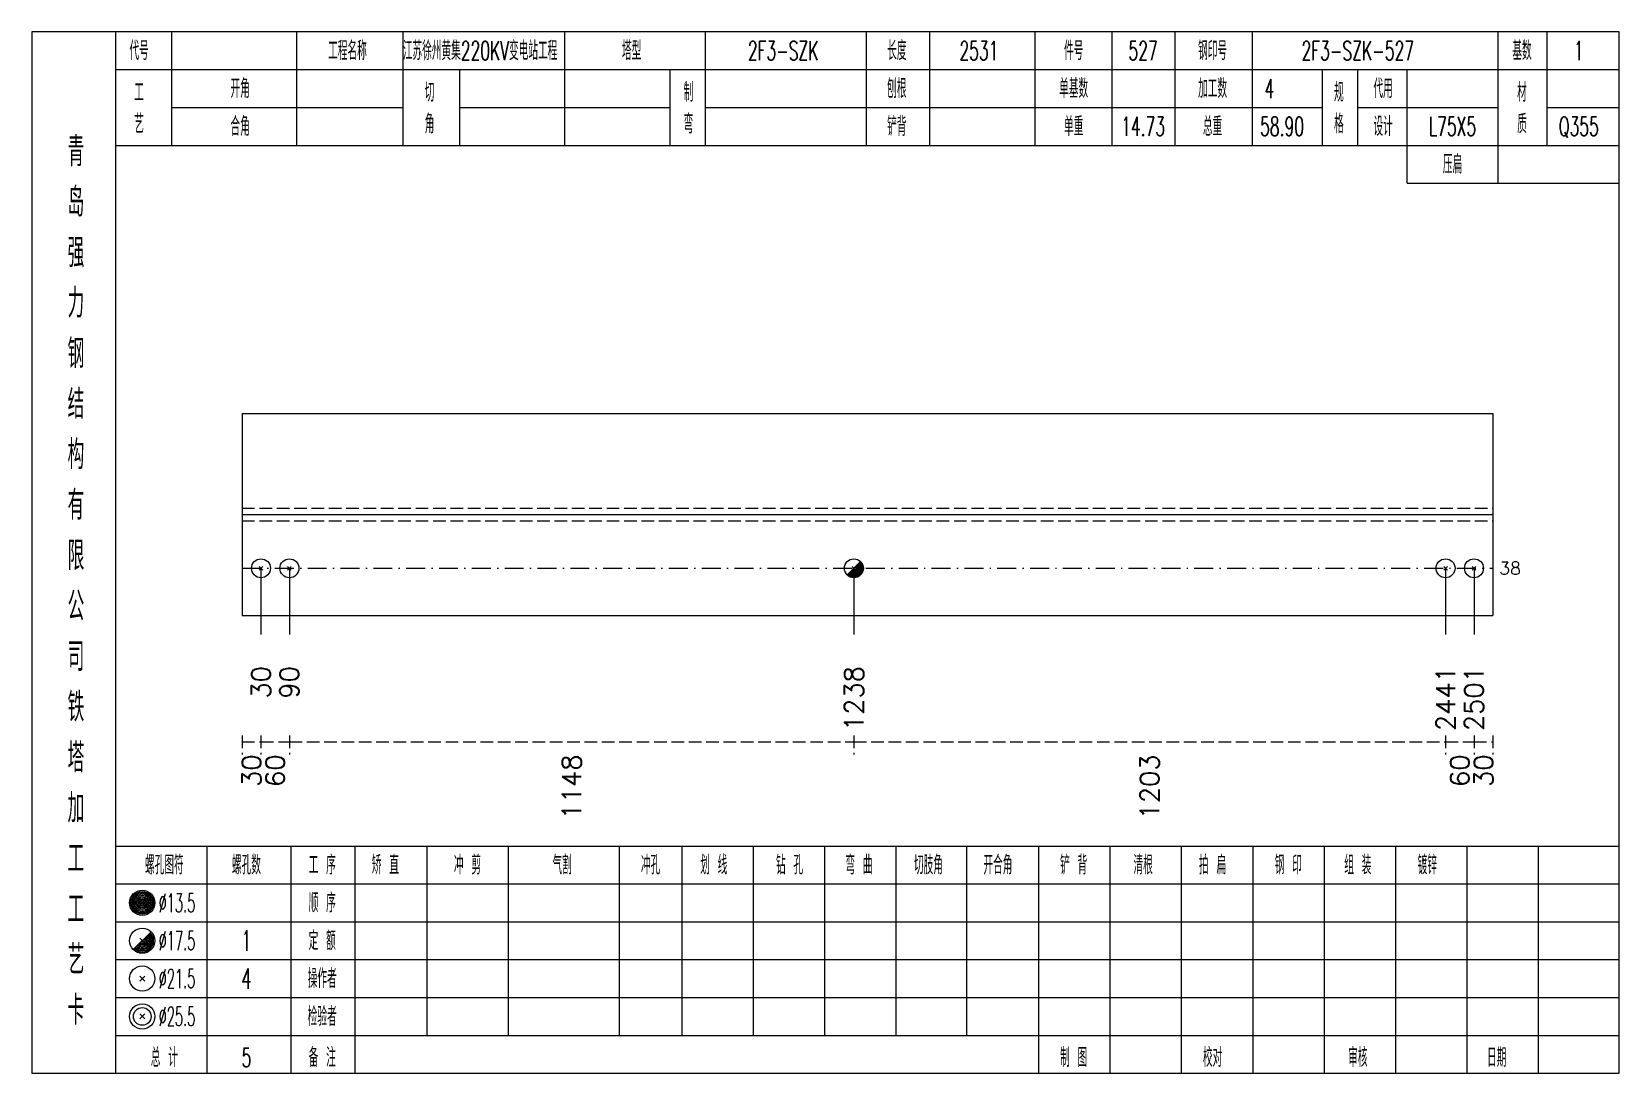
# Model space of a CAD drawing. Extents: x 0 to 4623, y -1159 to 4890.
# Drawn here: x 2179.8 to 2431.2, y 2250 to 2415 of the extents above; entities that cross this region are included whole.
import ezdxf
from ezdxf.enums import TextEntityAlignment as Align

# ---------------------------------------------------------------- set-up
doc = ezdxf.new("R2010")
doc.units = 0
doc.header["$MEASUREMENT"] = 0
doc.linetypes.add('一点画线', pattern=[5.2, 3, -1, 0.2, -1])
doc.linetypes.add('虚线', pattern=[2.75, 2, -0.75])
doc.layers.get('0').update_dxf_attribs({"linetype": 'CONTINUOUS', "lineweight": 25})
for name, color, linetype, lineweight in [('1', 7, 'CONTINUOUS', 25), ('4', 7, 'CONTINUOUS', 25), ('5', 7, 'CONTINUOUS', 25)]:
    doc.layers.add(name, color=color, linetype=linetype, lineweight=lineweight)
doc.styles.get("Standard").update_dxf_attribs({"font": 'simplex.shx', "width": 0.7, "height": 3, "bigfont": 'gbhzfs.shx'})

msp = doc.modelspace()

# ---------------------------------------------------------------- texts
at = {"color": 7, "linetype": 'Continuous', "lineweight": 13}
msp.add_text('38', height=2, dxfattribs=at).set_placement((2412.2, 2330), align=Align.MIDDLE_LEFT)
at = {"color": 8, "linetype": 'Continuous', "lineweight": 9}
for s, p in [('30', (2214.6, 2300.5)), ('60', (2218.35, 2300.5)), ('1148', (2265.299, 2300.5)), ('1203', (2356.849, 2300.5)), ('60', (2405.95, 2300.5)), ('30', (2409.7, 2300.5))]:
    msp.add_text(s, height=3, rotation=90, dxfattribs=at).set_placement(p, align=Align.MIDDLE_RIGHT)
at = {"layer": '1', "color": 7, "linetype": 'Continuous', "lineweight": 13}
for s, p in [('30', (2216.1, 2314.5)), ('90', (2220.6, 2314.5)), ('1238', (2309.998, 2314.5)), ('2441', (2403.7, 2314.5)), ('2501', (2408.2, 2314.5))]:
    msp.add_text(s, height=3, rotation=90, dxfattribs=at).set_placement(p, align=Align.MIDDLE_RIGHT)
at = {"layer": '4', "color": 1, "linetype": 'Continuous', "lineweight": 13}
for s, height, width, p in [('代号', 3, 0.6, (2196.8, 2412)), ('工程名称', 3, 0.6, (2229.8, 2412)), ('江苏徐州黄集220KV变电站工程', 3, 0.6, (2250.8, 2412)), ('塔型', 3, 0.6, (2274.8, 2412)), ('2F3-SZK', 3, 0.6, (2298.8, 2412)), ('长度', 3, 0.6, (2316.8, 2412)), ('2531', 3, 0.6, (2329.8, 2412)), ('件号', 3, 0.6, (2344.8, 2412)), ('527', 3, 0.6, (2355.8, 2412)), ('钢印号', 3, 0.6, (2366.8, 2412)), ('2F3-SZK-527', 3, 0.6, (2389.8, 2412)), ('基数', 3, 0.6, (2415.8, 2412)), ('1', 3, 0.6, (2424.8, 2412)), ('工', 3, 0.6, (2196.8, 2405.4)), ('开角', 3, 0.6, (2212.8, 2406)), ('切', 3, 0.6, (2242.8, 2405.4)), ('制', 3, 0.6, (2283.8, 2405.4)), ('刨根', 3, 0.6, (2316.8, 2406)), ('单基数', 3, 0.6, (2344.8, 2406)), ('加工数', 3, 0.6, (2366.8, 2406)), ('4', 3, 0.6, (2375.8, 2406)), ('规', 3, 0.6, (2386.8, 2405.4)), ('代用', 3, 0.6, (2393.8, 2406)), ('材', 3, 0.6, (2415.8, 2405.4)), ('艺', 3, 0.6, (2196.8, 2400.4)), ('合角', 3, 0.6, (2212.8, 2400)), ('角', 3, 0.6, (2242.8, 2400.4)), ('弯', 3, 0.6, (2283.8, 2400.4)), ('铲背', 3, 0.6, (2316.8, 2400)), ('单重', 3, 0.6, (2344.8, 2400)), ('14.73', 3, 0.6, (2355.8, 2400)), ('总重', 3, 0.6, (2366.8, 2400)), ('58.90', 3, 0.6, (2377.8, 2400)), ('格', 3, 0.6, (2386.8, 2400.4)), ('设计', 3, 0.6, (2393.8, 2400)), ('L75X5', 3, 0.6, (2404.8, 2400)), ('质', 3, 0.6, (2415.8, 2400.4)), ('Q355', 3, 0.6, (2424.8, 2400)), ('青', 4.6, 0.8, (2186.8, 2396)), ('压扁', 3, 0.6, (2404.8, 2394)), ('岛', 4.6, 0.8, (2186.8, 2388)), ('强', 4.6, 0.8, (2186.8, 2380)), ('力', 4.6, 0.8, (2186.8, 2372)), ('钢', 4.6, 0.8, (2186.8, 2364)), ('结', 4.6, 0.8, (2186.8, 2356)), ('构', 4.6, 0.8, (2186.8, 2348)), ('有', 4.6, 0.8, (2186.8, 2340)), ('限', 4.6, 0.8, (2186.8, 2332)), ('公', 4.6, 0.8, (2186.8, 2324)), ('司', 4.6, 0.8, (2186.8, 2316)), ('铁', 4.6, 0.8, (2186.8, 2308)), ('塔', 4.6, 0.8, (2186.8, 2300)), ('加', 4.6, 0.8, (2186.8, 2292)), ('工', 4.6, 0.8, (2186.8, 2284)), ('螺孔图符', 3, 0.6, (2200.8, 2283)), ('螺孔数', 3, 0.6, (2213.8, 2283)), ('工 序', 3, 0.6, (2225.8, 2283)), ('矫 直', 3, 0.6, (2235.8, 2283)), ('冲 剪', 3, 0.6, (2248.8, 2283)), ('气割', 3, 0.6, (2263.8, 2283)), ('冲孔', 3, 0.6, (2277.8, 2283)), ('划 线', 3, 0.6, (2287.8, 2283)), ('钻 孔', 3, 0.6, (2299.8, 2283)), ('弯 曲', 3, 0.6, (2310.8, 2283)), ('切肢角', 3, 0.6, (2321.8, 2283)), ('开合角', 3, 0.6, (2332.8, 2283)), ('铲 背', 3, 0.6, (2344.8, 2283)), ('清根', 3, 0.6, (2355.8, 2283)), ('拍 扁', 3, 0.6, (2366.8, 2283)), ('钢 印', 3, 0.6, (2378.8, 2283)), ('组 装', 3, 0.6, (2389.8, 2283)), ('镀锌', 3, 0.6, (2400.8, 2283)), ('工', 4.6, 0.8, (2186.8, 2276)), ('%%C13.5', 3, 0.5, (2202.8, 2277)), ('顺 序', 3, 0.6, (2225.8, 2277)), ('定 额', 3, 0.6, (2225.8, 2271)), ('艺', 4.6, 0.8, (2186.8, 2268)), ('%%C17.5', 3, 0.5, (2202.8, 2271)), ('1', 3.2, 0.6, (2213.8, 2271)), ('%%C21.5', 3, 0.5, (2202.8, 2265)), ('4', 3.2, 0.6, (2213.8, 2265)), ('操作者', 3, 0.6, (2225.8, 2265)), ('卡', 4.6, 0.8, (2186.8, 2260)), ('%%C25.5', 3, 0.5, (2202.8, 2259)), ('检验者', 3, 0.6, (2225.8, 2259)), ('总 计', 3, 0.6, (2200.8, 2252.5)), ('5', 3, 0.6, (2213.8, 2252.5)), ('备 注', 3, 0.6, (2225.8, 2252.5)), ('制 图', 3, 0.6, (2344.8, 2252.5)), ('校对', 3, 0.6, (2366.8, 2252.5)), ('审核', 3, 0.6, (2389.8, 2252.5)), ('日期', 3, 0.6, (2411.8, 2252.5))]:
    msp.add_text(s, height=height, dxfattribs=dict(at, width=width)).set_placement(p, align=Align.MIDDLE_CENTER)

# ---------------------------------------------------------------- blocks, each defined once
blk = doc.blocks.new('孔21.5')
at = {"layer": '5', "color": 7, "linetype": 'Continuous', "lineweight": 13}
for p, q in [((-0.2, -0.2), (0.2, 0.2)), ((-0.2, 0.2), (0.2, -0.2))]:
    blk.add_line(p, q, dxfattribs=at)
blk.add_circle((0, 0), 1, dxfattribs=at)
blk = doc.blocks.new('孔17.5')
at = {"layer": '5', "color": 7, "linetype": 'Continuous', "lineweight": 13}
for p, q in [((-0.707, -0.707), (0.707, 0.707)), ((-0.2, 0.2), (0.2, -0.2))]:
    blk.add_line(p, q, dxfattribs=at)
blk.add_circle((0, 0), 1, dxfattribs=at)
for radius in [0.9, 0.8, 0.7, 0.6, 0.5, 0.4, 0.3, 0.2, 0.1]:
    blk.add_arc((0, 0), radius, 225, 45, dxfattribs=at)

# ---------------------------------------------------------------- linework, layer by layer
at = {"color": 7, "linetype": 'Continuous', "lineweight": 18}
for p, q in [((2213.1, 2354.5), (2213.1, 2322.5)), ((2213.1, 2354.5), (2411.2, 2354.5)), ((2411.2, 2354.5), (2411.2, 2322.5)), ((2213.1, 2338.5), (2411.2, 2338.5))]:
    msp.add_line(p, q, dxfattribs=at)
at = {"color": 1, "linetype": '虚线', "lineweight": 18}
for p, q in [((2213.1, 2339.5), (2411.2, 2339.5)), ((2213.1, 2337.5), (2411.2, 2337.5))]:
    msp.add_line(p, q, dxfattribs=at)
at = {"color": 3, "linetype": '一点画线', "lineweight": 13}
msp.add_line((2213.1, 2330), (2411.2, 2330), dxfattribs=at)
at = {"color": 7, "linetype": 'Continuous', "lineweight": 13}
for p, q in [((2216.1, 2330), (2216.1, 2319.5)), ((2220.6, 2330), (2220.6, 2319.5)), ((2309.998, 2330), (2309.998, 2319.5)), ((2403.7, 2330), (2403.7, 2319.5)), ((2408.2, 2330), (2408.2, 2319.5))]:
    msp.add_line(p, q, dxfattribs=at)
at = {"color": 8, "linetype": '虚线', "lineweight": 9}
for p, q in [((2213.1, 2303.5), (2213.1, 2300.5)), ((2216.1, 2303.5), (2216.1, 2300.5)), ((2216.1, 2303.5), (2216.1, 2300.5)), ((2220.6, 2303.5), (2220.6, 2300.5)), ((2220.6, 2303.5), (2220.6, 2300.5)), ((2309.998, 2303.5), (2309.998, 2300.5)), ((2309.998, 2303.5), (2309.998, 2300.5)), ((2403.7, 2303.5), (2403.7, 2300.5)), ((2403.7, 2303.5), (2403.7, 2300.5)), ((2408.2, 2303.5), (2408.2, 2300.5)), ((2408.2, 2303.5), (2408.2, 2300.5)), ((2411.2, 2303.5), (2411.2, 2300.5)), ((2213.1, 2302.5), (2216.1, 2302.5)), ((2216.1, 2302.5), (2220.6, 2302.5)), ((2220.6, 2302.5), (2309.998, 2302.5)), ((2309.998, 2302.5), (2403.7, 2302.5)), ((2403.7, 2302.5), (2408.2, 2302.5)), ((2408.2, 2302.5), (2411.2, 2302.5))]:
    msp.add_line(p, q, dxfattribs=at)
at = {"layer": '1', "color": 7, "linetype": 'Continuous', "lineweight": 18}
msp.add_line((2213.1, 2322.5), (2411.2, 2322.5), dxfattribs=at)
at = {"layer": '4', "color": 1, "linetype": 'Continuous', "lineweight": 18}
for p, q in [((2193.1, 2250), (2193.1, 2415)), ((2202, 2397), (2202, 2415)), ((2221.8, 2397), (2221.8, 2415)), ((2238.6, 2397), (2238.6, 2415)), ((2264.2, 2397), (2264.2, 2415)), ((2286.5, 2397), (2286.5, 2415)), ((2312, 2397), (2312, 2415)), ((2322, 2397), (2322, 2415)), ((2338.7, 2397), (2338.7, 2415)), ((2350.9, 2397), (2350.9, 2415)), ((2360.9, 2397), (2360.9, 2415)), ((2373.1, 2397), (2373.1, 2415)), ((2412, 2391), (2412, 2415)), ((2419.8, 2397), (2419.8, 2415)), ((2193.1, 2409), (2431.2, 2409)), ((2247.6, 2397), (2247.6, 2409)), ((2280.9, 2397), (2280.9, 2409)), ((2384.2, 2397), (2384.2, 2409)), ((2389.8, 2397), (2389.8, 2409)), ((2397.6, 2391), (2397.6, 2409)), ((2202, 2403), (2238.6, 2403)), ((2247.6, 2403), (2280.9, 2403)), ((2286.5, 2403), (2384.2, 2403)), ((2389.8, 2403), (2412, 2403)), ((2419.8, 2403), (2431.2, 2403)), ((2193.1, 2397), (2431.2, 2397)), ((2397.6, 2391), (2431.2, 2391)), ((2193.1, 2286), (2431.2, 2286)), ((2207.6, 2250), (2207.6, 2286)), ((2220.9, 2250), (2220.9, 2286)), ((2231, 2250), (2231, 2286)), ((2242.4, 2256), (2242.4, 2286)), ((2255.3, 2256), (2255.3, 2286)), ((2272.9, 2256), (2272.9, 2286)), ((2282.8, 2256), (2282.8, 2286)), ((2294.1, 2256), (2294.1, 2286)), ((2305.4, 2256), (2305.4, 2286)), ((2316.7, 2256), (2316.7, 2286)), ((2327.9, 2256), (2327.9, 2286)), ((2339.3, 2256), (2339.3, 2286)), ((2350.6, 2256), (2350.6, 2286)), ((2361.9, 2256), (2361.9, 2286)), ((2373.2, 2256), (2373.2, 2286)), ((2384.5, 2256), (2384.5, 2286)), ((2395.8, 2256), (2395.8, 2286)), ((2407.1, 2256), (2407.1, 2286)), ((2418.4, 2256), (2418.4, 2286)), ((2193.1, 2280), (2431.2, 2280)), ((2193.1, 2274), (2431.2, 2274)), ((2193.1, 2268), (2431.2, 2268)), ((2193.1, 2262), (2431.2, 2262)), ((2193.1, 2256), (2431.2, 2256)), ((2339.3, 2250), (2339.3, 2256)), ((2350.6, 2250), (2350.6, 2256)), ((2361.9, 2250), (2361.9, 2256)), ((2373.2, 2250), (2373.2, 2256)), ((2384.5, 2250), (2384.5, 2256)), ((2395.8, 2250), (2395.8, 2256)), ((2407.1, 2250), (2407.1, 2256)), ((2418.4, 2250), (2418.4, 2256))]:
    msp.add_line(p, q, dxfattribs=at)
at = {"layer": '4', "color": 7, "linetype": 'Continuous', "lineweight": 13}
for p, q in [((2197.1, 2276.8), (2197.5, 2277.2)), ((2197.5, 2276.8), (2197.1, 2277.2)), ((2195.886, 2269.586), (2198.714, 2272.414)), ((2196.9, 2271.4), (2197.7, 2270.6)), ((2196.9, 2264.6), (2197.7, 2265.4)), ((2196.9, 2265.4), (2197.7, 2264.6)), ((2196.9, 2258.6), (2197.7, 2259.4)), ((2196.9, 2259.4), (2197.7, 2258.6))]:
    msp.add_line(p, q, dxfattribs=at)
at = {"layer": '4', "color": 1, "linetype": 'Continuous', "lineweight": 18}
msp.add_lwpolyline([(2179.8, 2415), (2179.8, 2250), (2431.2, 2250), (2431.2, 2415)], close=True, dxfattribs=at)
at = {"layer": '4', "color": 7, "linetype": 'Continuous', "lineweight": 13}
for centre, radius in [((2197.3, 2277), 2), ((2197.3, 2277), 1.8), ((2197.3, 2277), 1.6), ((2197.3, 2277), 1.4), ((2197.3, 2277), 1.2), ((2197.3, 2277), 1), ((2197.3, 2277), 0.8), ((2197.3, 2277), 0.6), ((2197.3, 2277), 0.4), ((2197.3, 2277), 0.2), ((2197.3, 2271), 2), ((2197.3, 2265), 2), ((2197.3, 2259), 2), ((2197.3, 2259), 1.4)]:
    msp.add_circle(centre, radius, dxfattribs=at)
for radius in [1.8, 1.6, 1.4, 1.2, 1, 0.8, 0.6, 0.4, 0.2]:
    msp.add_arc((2197.3, 2271), radius, 225, 45, dxfattribs=at)

# ---------------------------------------------------------------- block references
at = {"layer": '1', "color": 7, "linetype": 'Continuous', "lineweight": 13, "xscale": 1.5, "yscale": 1.5, "zscale": 1.5}
for name, p in [('孔21.5', (2216.1, 2330)), ('孔21.5', (2220.6, 2330)), ('孔17.5', (2309.998, 2330)), ('孔21.5', (2403.7, 2330)), ('孔21.5', (2408.2, 2330))]:
    msp.add_blockref(name, p, dxfattribs=at)

msp.set_redraw_order([(e.dxf.handle, doc.entitydb.next_handle()) for e in msp.query("TEXT MTEXT ATTDEF DIMENSION ARC_DIMENSION")])  # texts and dimensions are drawn at this point

doc.saveas('drawing.dxf')
